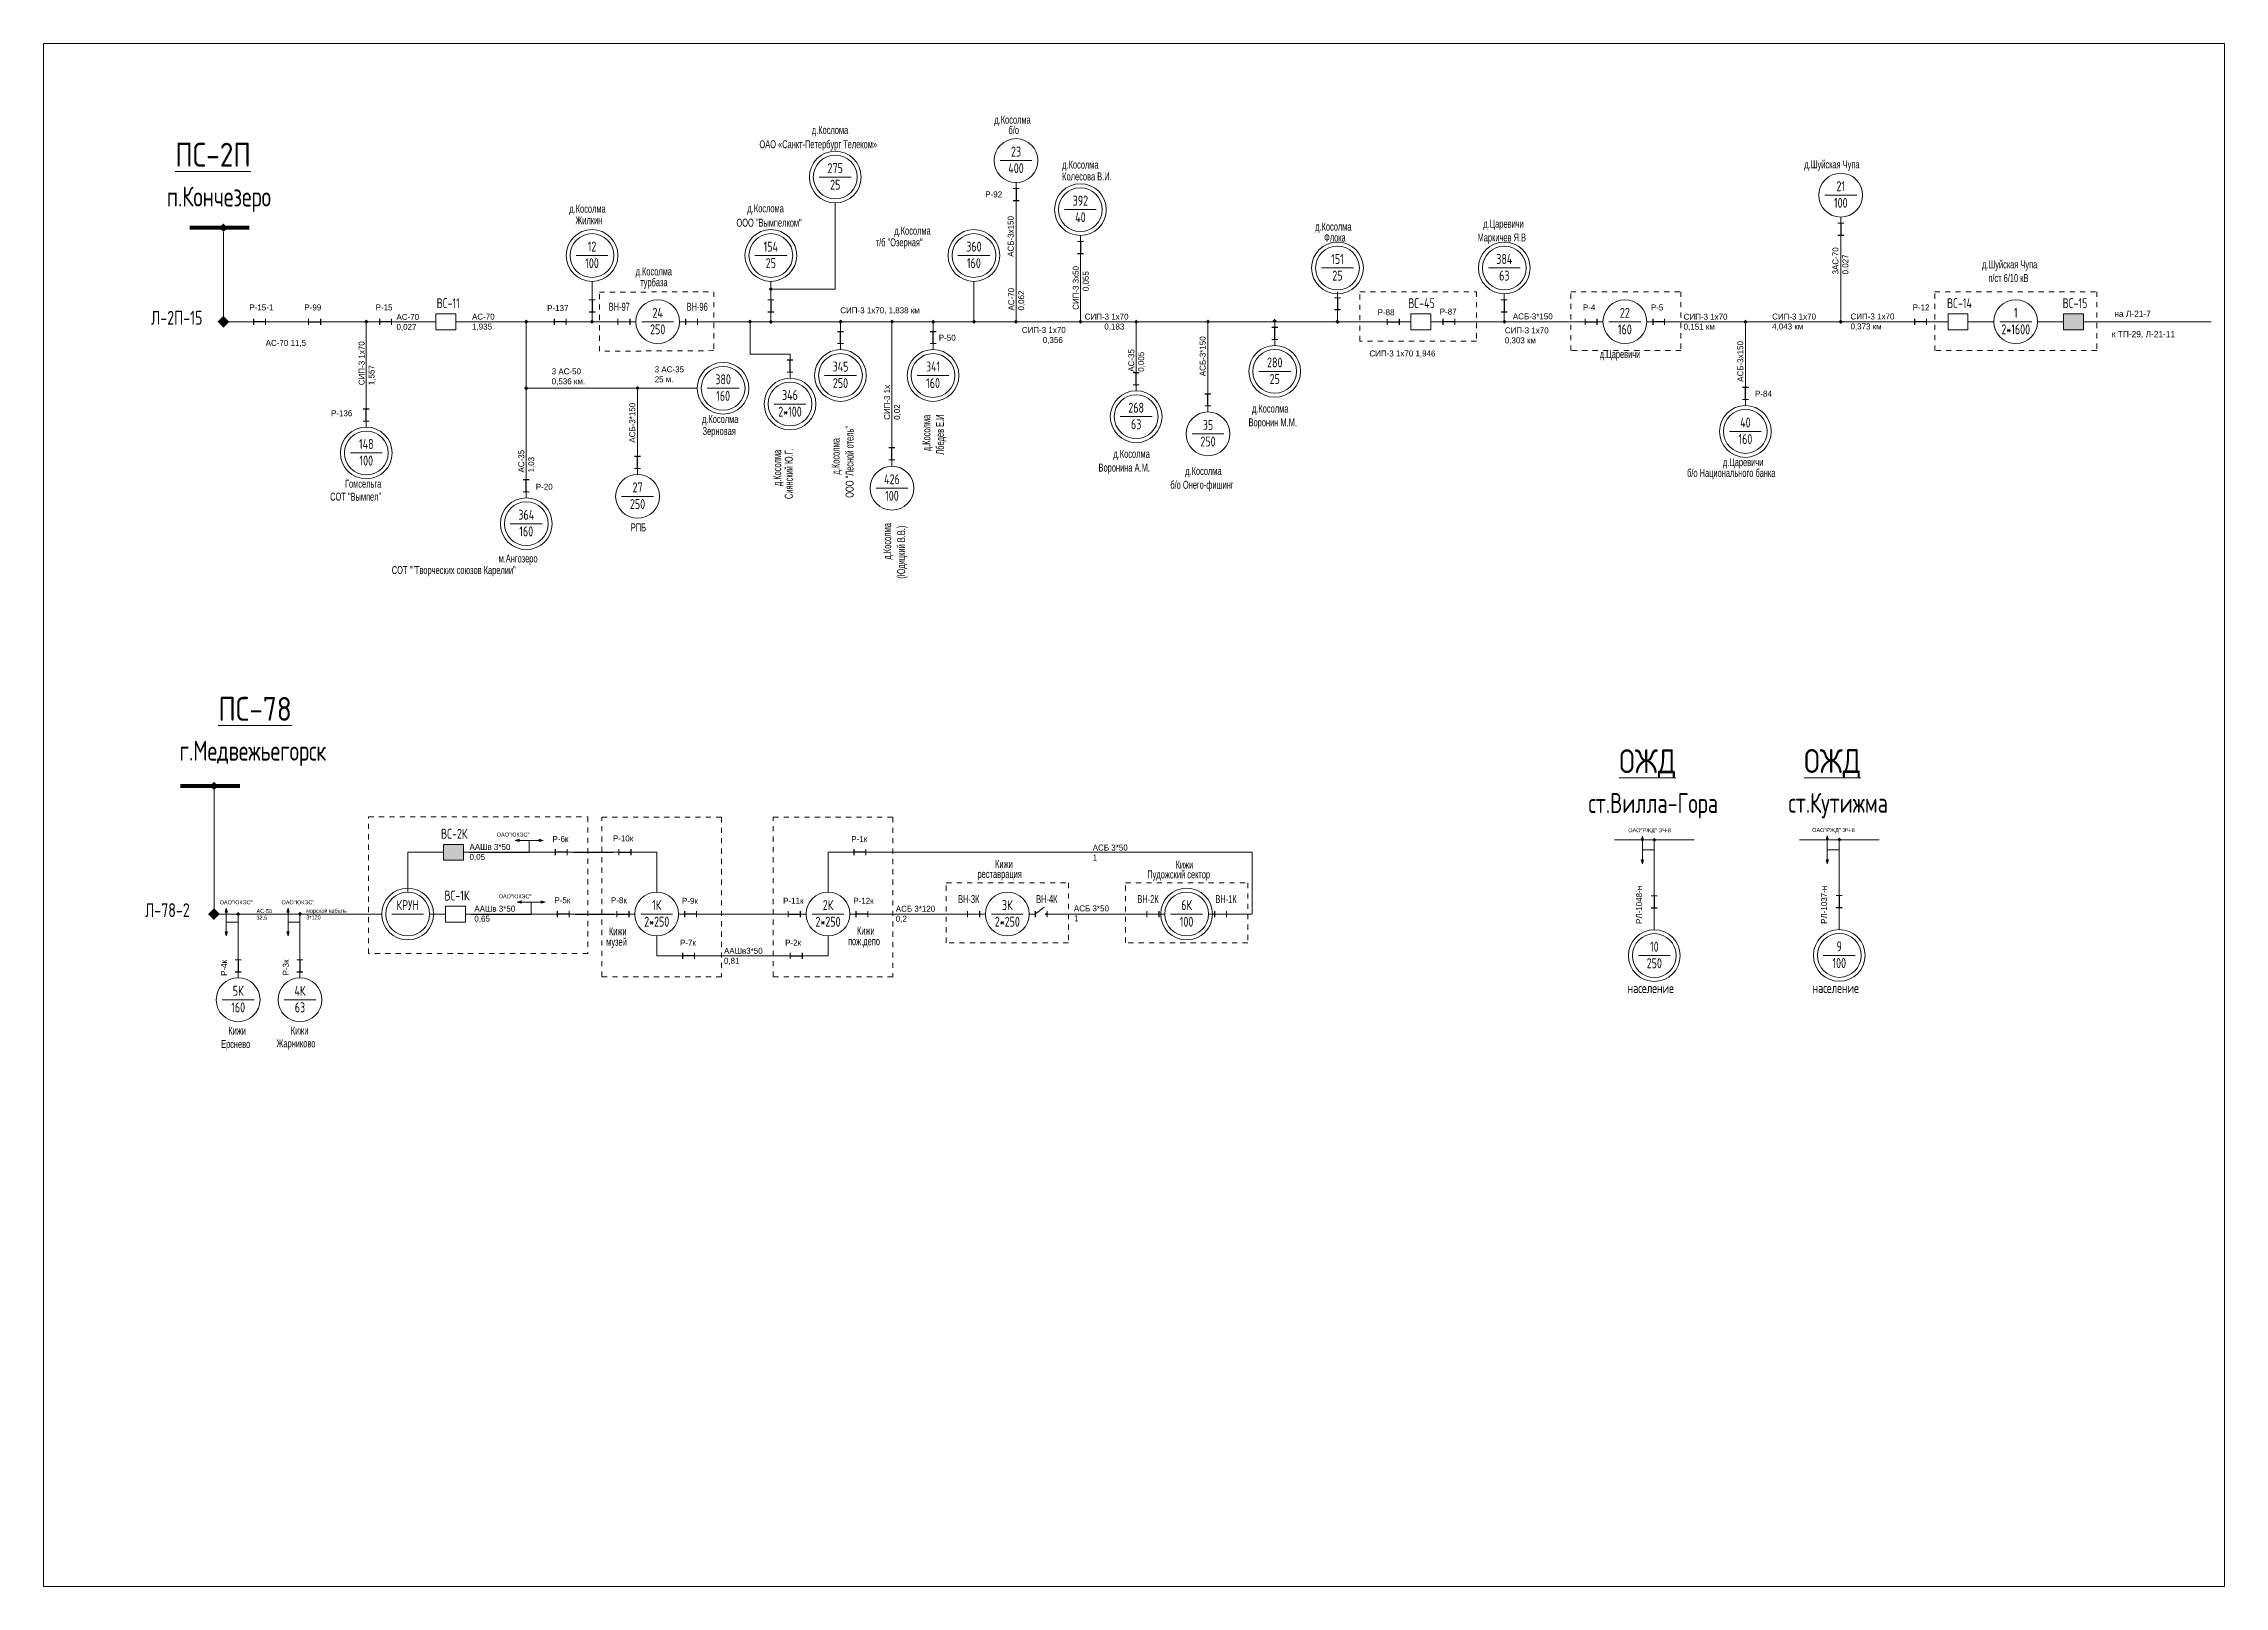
# Model space of a CAD drawing. Header units: millimetres. Extents: x 761 to 2477, y -1102 to -145.
# Drawn here: x 1005.3 to 1425.3, y -804.8 to -507.8 of the extents above; entities that cross this region are included whole.
import ezdxf
from ezdxf.enums import TextEntityAlignment as Align

# ---------------------------------------------------------------- set-up
doc = ezdxf.new("R2010")
doc.units = ezdxf.units.MM
doc.linetypes.add('JIS_02_1.0', pattern=[2, 1, -1])
for name, color, linetype, lineweight in [('10_КВ', 250, 'Continuous', 18), ('АТРИБУТЫ', 7, 'Continuous', 13), ('РАЗЪЕД_РУБИЛЬН', 150, 'Continuous', 13), ('ТЕКСТ', 7, 'Continuous', 13)]:
    doc.layers.add(name, color=color, linetype=linetype, lineweight=lineweight)
doc.layers.add('Слой1', color=7, linetype='Continuous', lineweight=13, plot=False)
doc.layers.add('СХ_ОПЕРАТИВНАЯ', color=10, linetype='Continuous')
doc.layers.add('ШУНТ_РАЗЪЕД', color=161, linetype='Continuous')
doc.styles.add('ATTRIB', font='txt.shx', dxfattribs={"width": 0.7, "height": 5})
doc.styles.add('PRINADLEGNOST', font='txt.shx', dxfattribs={"width": 0.7, "height": 7})
doc.styles.add('МП', font='txt.shx', dxfattribs={"width": 0.7, "height": 2.5})
doc.styles.add('ПС', font='txt.shx', dxfattribs={"width": 0.8, "height": 12})
doc.styles.add('ТЕКСТ_МОДЕЛИ', font='txt.shx', dxfattribs={"width": 0.7, "height": 5})

msp = doc.modelspace()

# ---------------------------------------------------------------- texts
at = {"layer": 'ТЕКСТ', "color": 7, "attachment_point": 1}
for s, insert, char_height, width in [('Р-92', (1186.6, -536.24), 1.15, 3.4967), ('Р-15-1', (1044.88, -558.01), 1.15, 2.694), ('Р-99', (1055.48, -558.01), 1.15, 2.694), ('Р-15', (1069.19, -558.01), 1.15, 3.4967), ('Р-137', (1102.23, -558.14), 1.15, 3.4967), ('СИП-3 1х70, 1,838 км', (1158.68, -558.56), 1.15, 36.8963), ('Р-4', (1301.7, -558.01), 1.15, 3.4967), ('Р-5', (1314.8, -558.01), 1.15, 3.4967), ('Р-12', (1365.21, -558.01), 1.15, 3.4967), ('АС-70 \\P0,027', (1073.21, -559.84), 1.15, 6.188), ('АС-70\\P1,935', (1087.76, -559.78), 1.15, 12.1044), ('СИП-3 1х70 \\P\\pi4.0417;0,356', (1193.65, -562.36), 1.15, 12.6834), ('СИП-3 1х70\\P\\pi3.7931;0,183', (1205.75, -559.77), 1.15, 11.8027), ('Р-88', (1262.17, -558.94), 1.15, 3.4967), ('Р-87', (1274.14, -558.81), 1.15, 3.4967), ('СИП-3 1х70 \\P0,303 км', (1286.66, -562.43), 1.15, 12.7024), ('АСБ-3*150', (1288.22, -559.73), 1.15, 11.6082), ('СИП-3 1х70 \\P0,151 км', (1321.11, -559.8), 1.15, 10.6155), ('СИП-3 1х70 \\P4,043 км', (1338.15, -559.76), 1.15, 11.5668), ('СИП-3 1х70 \\P0,373 км', (1353.25, -559.75), 1.15, 11.3824), ('на Л-21-7', (1404.06, -559.2), 1.2, 49.2807), ('АС-70 11,5', (1048.02, -564.84), 1.15, 15.0287), ('Р-50', (1177.66, -563.84), 1.15, 3.4967), ('СИП-3 1х70 1,946', (1260.58, -566.87), 1.15, 16.8467), ('к ТП-29, Л-21-11', (1403.58, -563.11), 1.2, 34.7899), ('3 АС-50 \\P0,536 км.', (1103.11, -570.31), 1.15, 15.5579), ('3 АС-35 \\P25 м.', (1122.94, -569.92), 1.15, 15.5579), ('Р-84', (1334.85, -574.62), 1.15, 3.4967), ('Р-136', (1060.61, -578.38), 1.15, 3.4967), ('Р-20', (1100.04, -592.54), 1.15, 3.4967)]:
    msp.add_mtext(s, dxfattribs=dict(at, insert=insert, char_height=char_height, width=width))
at = {"layer": 'ТЕКСТ', "color": 7, "char_height": 1.15, "attachment_point": 1, "rotation": 90}
for s, insert, width in [('АСБ-3х150', (1190.93, -548.84), 11.6082), ('3АС-70 \\P0.027', (1349.77, -552.23), 36.8963), ('СИП-3 3х50\\P\\pi3.5999;0,055', (1203.46, -559.05), 11.6082), ('АС-70 \\P0,062', (1191.03, -559.18), 6.6907), ('СИП-3 1х70\\P1,557', (1065.91, -573.55), 16.4471), ('АС-35 \\P0,005 ', (1214.14, -570.97), 11.6082), ('АСБ-3*150', (1227.9, -571.82), 11.6082), ('АСБ-3х150', (1331.44, -572.9), 11.6082), ('СИП-3 1х \\P0,02 ', (1167.11, -580.23), 11.6082), ('АСБ-3*150', (1118.04, -584.62), 11.6082), ('АС-35\\P1,03', (1096.66, -590.36), 16.4471)]:
    msp.add_mtext(s, dxfattribs=dict(at, insert=insert, width=width))
at = {"layer": 'ТЕКСТ', "attachment_point": 1}
for s, insert, char_height, width in [('ОАО"РЖД" ЭЧ-8', (1310.44, -658.85), 0.7673, 20.1877), ('ОАО"РЖД" ЭЧ-8', (1345.86, -658.81), 0.7673, 20.1877), ('ААШв 3*50\\P0,05^I^I   ', (1087.27, -661.87), 1.1509, 24.7422), ('ОАО"ЮКЭС"', (1092.51, -659.68), 0.767, 22.5129), ('Р-6к', (1103.26, -660.35), 1.151, 7.9623), ('Р-10к', (1114.89, -660.23), 1.151, 7.9623), ('Р-1к', (1160.8, -660.35), 1.151, 7.9623), ('АСБ 3*50\\P1', (1207.3, -661.99), 1.151, 24.7422), ('ОАО"ЮКЭС"', (1092.89, -671.57), 0.767, 22.5129), ('ОАО"ЮКЭС"', (1039.16, -672.72), 0.767, 20.1877), ('АС-50\\P32.5', (1046.25, -674.41), 0.767, 24.7422), ('ОАО"ЮКЭС"', (1051.06, -672.72), 0.767, 20.1877), ('морской кабель\\P3*120', (1055.84, -674.36), 0.7673, 24.7422), ('ААШв 3*50\\P0,65^I^I   ', (1088.21, -673.76), 1.1509, 24.7422), ('Р-5к', (1103.63, -672.12), 1.151, 7.9623), ('Р-8к', (1114.51, -672.12), 1.151, 7.9623), ('Р-9к', (1128.2, -672.24), 1.151, 7.9623), ('Р-11к', (1147.68, -672.24), 1.151, 7.9623), ('Р-12к', (1161.19, -672.24), 1.151, 7.9623), ('АСБ 3*120\\P0,2', (1169.37, -673.77), 1.151, 24.7422), ('АСБ 3*50\\P1', (1203.68, -673.7), 1.151, 24.7422), ('Р-7к', (1127.81, -680.3), 1.151, 7.9623), ('Р-2к', (1148.06, -680.3), 1.151, 7.9623), ('ААШв3*50\\P0,81', (1136.28, -681.87), 1.151, 24.7422)]:
    msp.add_mtext(s, dxfattribs=dict(at, insert=insert, char_height=char_height, width=width))
at = {"layer": 'ТЕКСТ', "char_height": 1.151, "width": 7.9623, "attachment_point": 1, "rotation": 90}
for s, insert in [('РЛ-1048-н', (1311.96, -677.28)), ('РЛ-1037-н', (1347.57, -677.25)), ('Р-4к', (1039.4, -687.26)), ('Р-3к', (1051.32, -687.18))]:
    msp.add_mtext(s, dxfattribs=dict(at, insert=insert))

# ---------------------------------------------------------------- blocks, each defined once
blk = doc.blocks.new('ТРАНСФ_ПОДСТ')
at = {"color": 7}
blk.add_line((-8, -11), (8, -11), dxfattribs=at)
at = {"color": 0}
blk.add_circle((0, -11), 11, dxfattribs=at)
at = {"layer": 'АТРИБУТЫ', "style": 'ATTRIB', "width": 0.7, "flags": 4}
for tag, p in [('OBOZN', (0, -9)), ('MOCHNOCT', (0, -17.3))]:
    blk.add_attdef(tag, text='', height=5, dxfattribs=at).set_placement(p, align=Align.CENTER)
at = {"layer": 'АТРИБУТЫ', "style": 'ТЕКСТ_МОДЕЛИ', "width": 0.7}
blk.add_attdef('MESTO_1', text='', height=5, dxfattribs=at).set_placement((14, -11), align=Align.BOTTOM_LEFT)
blk.add_attdef('MESTO_2', text='', height=5, dxfattribs=at).set_placement((14, -12), align=Align.TOP_LEFT)
blk = doc.blocks.new('НАЗВАНИЕ_ОБЪЕКТА')
at = {"layer": 'АТРИБУТЫ'}
for tag, height, style, width, p in [('НОМЕР-ПС', 12, 'ПС', 0.8, (0, 0)), ('МЕСТОПОЛОЖЕНИЕ', 10, 'МП', 0.7, (0, -22)), ('ПРИНАДЛЕЖНОСТЬ', 7, 'PRINADLEGNOST', 0.7, (0, -37))]:
    blk.add_attdef(tag, text='', height=height, dxfattribs=dict(at, style=style, width=width)).set_placement(p, align=Align.TOP_CENTER)
blk = doc.blocks.new('ОТВЕТВЛЕНИЕ')
at = {"color": 0, "linetype": 'ByBlock'}
blk.add_solid([(0, 1.1), (1.1, 0), (-1.1, 0), (0, -1.1)], dxfattribs=at)
blk = doc.blocks.new('РАЗЪЕДИНИТЕЛЬ')
at = {"color": 0, "linetype": 'ByBlock'}
for p, q in [((0, 0), (0, -3)), ((0, -9), (0, -12))]:
    blk.add_line(p, q, dxfattribs=at)
at = {"layer": 'РАЗЪЕД_РУБИЛЬН', "color": 0, "linetype": 'ByBlock'}
blk.add_line((-1.5, -3), (1.5, -3), dxfattribs=at)
at = {"layer": 'СХ_ОПЕРАТИВНАЯ', "color": 0, "linetype": 'ByBlock'}
blk.add_line((-1.5, -9), (1.5, -9), dxfattribs=at)
at = {"layer": 'ШУНТ_РАЗЪЕД', "color": 0}
blk.add_line((0, -3), (0, -9), dxfattribs=at)
at = {"layer": 'РАЗЪЕД_РУБИЛЬН', "color": 7, "style": 'ATTRIB', "width": 0.7}
blk.add_attdef('ДИСП_НОМ', text='', height=5, dxfattribs=at).set_placement((-4.75, -6), align=Align.MIDDLE_RIGHT)
at = {"layer": 'РАЗЪЕД_РУБИЛЬН', "color": 7, "style": 'ATTRIB', "width": 0.7, "flags": 1}
blk.add_attdef('КОД', text='', height=5, dxfattribs=at).set_placement((-4.75, -12), align=Align.MIDDLE_RIGHT)
blk = doc.blocks.new('ВЫКЛЮЧАТЕЛЬ')
at = {"color": 0, "linetype": 'ByBlock'}
for p, q in [((0, 0), (0, -3)), ((0, -13), (0, -16))]:
    blk.add_line(p, q, dxfattribs=at)
blk.add_lwpolyline([(-4, -3), (4, -3), (4, -13), (-4, -13)], close=True, dxfattribs=at)
at = {"layer": 'АТРИБУТЫ', "style": 'ATTRIB', "width": 0.7}
blk.add_attdef('ДИСП_НОМ', text='', height=5, dxfattribs=at).set_placement((-6, -8), align=Align.MIDDLE_RIGHT)
at = {"layer": 'АТРИБУТЫ', "style": 'ATTRIB', "width": 0.7, "flags": 1}
blk.add_attdef('КОД', text='', height=5, dxfattribs=at).set_placement((-6, -14), align=Align.MIDDLE_RIGHT)
blk = doc.blocks.new('ВЫКЛ_НАГРУЗКИ')
at = {"color": 0, "linetype": 'ByBlock'}
for p, q in [((0, 0), (0, -3)), ((0, -9), (0, -12))]:
    blk.add_line(p, q, dxfattribs=at)
at = {"layer": 'РАЗЪЕД_РУБИЛЬН', "color": 0, "linetype": 'ByBlock'}
blk.add_line((-1.5, -3), (1.5, -3), dxfattribs=at)
at = {"layer": 'СХ_ОПЕРАТИВНАЯ', "color": 0, "linetype": 'ByBlock'}
blk.add_line((-1.5, -9), (1.5, -9), dxfattribs=at)
at = {"layer": 'РАЗЪЕД_РУБИЛЬН', "color": 7, "style": 'ATTRIB', "width": 0.7}
blk.add_attdef('ДИСП_НОМ', text='', height=5, dxfattribs=at).set_placement((-4.75, -6), align=Align.MIDDLE_RIGHT)
at = {"layer": 'РАЗЪЕД_РУБИЛЬН', "color": 7, "style": 'ATTRIB', "width": 0.7, "flags": 1}
blk.add_attdef('КОД', text='', height=5, dxfattribs=at).set_placement((-4.75, -12), align=Align.MIDDLE_RIGHT)
blk = doc.blocks.new('ПРИСОЕД_ШИНЕ')
at = {"color": 0}
blk.add_solid([(0, 2.12), (2.12, 0), (-2.12, 0), (0, -2.12)], dxfattribs=at)
at = {"layer": 'АТРИБУТЫ', "style": 'ATTRIB', "width": 0.7}
blk.add_attdef('ДИСП_НОМ', text='', height=5, dxfattribs=at).set_placement((0, 3.12), align=Align.CENTER)

# ---------------------------------------------------------------- hatches: boundary and pattern name
at = {"layer": '10_КВ'}
h = msp.add_hatch(color=7, dxfattribs=at)
h.dxf.hatch_style = 1
h.paths.add_polyline_path([(1398.1, -562.87), (1398.1, -559.8), (1394.27, -559.8), (1394.27, -562.87)])
edge = h.paths.add_edge_path()
edge.add_line((1394.27, -561.33), (1393.12, -561.33))
edge = h.paths.add_edge_path()
edge.add_line((1399.25, -561.33), (1398.1, -561.33))
h.paths.add_polyline_path([(1392.58, -559.2), (1399.35, -559.2), (1399.35, -556.33), (1392.58, -556.33)], flags=9)
h = msp.add_hatch(color=256, dxfattribs=at)
h.dxf.hatch_style = 1
h.paths.add_polyline_path([(1086.12, -665.01), (1086.12, -661.94), (1082.28, -661.94), (1082.28, -665.01)])
edge = h.paths.add_edge_path()
edge.add_line((1082.28, -663.48), (1081.13, -663.48))
edge = h.paths.add_edge_path()
edge.add_line((1087.27, -663.48), (1086.12, -663.48))
h.paths.add_polyline_path([(1080.14, -661.34), (1087.36, -661.34), (1087.36, -658.47), (1080.14, -658.47)], flags=9)
h = msp.add_hatch(color=256, dxfattribs=at)
h.paths.add_polyline_path([(1101.46, -661.18), (1100.69, -661.18), (1100.69, -661.41)])
h.paths.add_polyline_path([(1101.46, -661.18), (1100.69, -660.95), (1100.69, -661.18)])
h.paths.add_polyline_path([(1096.86, -661.41), (1096.86, -661.18), (1096.09, -661.18)])
h.paths.add_polyline_path([(1096.09, -661.18), (1096.86, -661.18), (1096.86, -660.95)])
h = msp.add_hatch(color=256, dxfattribs=at)
h.paths.add_polyline_path([(1313.16, -660.34), (1313.16, -661.11), (1313.39, -661.11)])
h.paths.add_polyline_path([(1313.16, -660.34), (1312.93, -661.11), (1313.16, -661.11)])
h.paths.add_polyline_path([(1313.39, -664.95), (1313.16, -664.95), (1313.16, -665.72)])
h.paths.add_polyline_path([(1313.16, -664.95), (1312.93, -664.95), (1313.16, -665.72)])
h = msp.add_hatch(color=256, dxfattribs=at)
h.paths.add_polyline_path([(1348.78, -660.31), (1348.78, -661.08), (1349.01, -661.08)])
h.paths.add_polyline_path([(1348.78, -660.31), (1348.55, -661.08), (1348.78, -661.08)])
h.paths.add_polyline_path([(1349.01, -664.91), (1348.78, -664.91), (1348.78, -665.68)])
h.paths.add_polyline_path([(1348.78, -664.91), (1348.55, -664.91), (1348.78, -665.68)])
h = msp.add_hatch(color=256, dxfattribs=at)
h.paths.add_polyline_path([(1040.42, -674.22), (1040.42, -674.99), (1040.65, -674.99)])
h.paths.add_polyline_path([(1040.42, -674.22), (1040.19, -674.99), (1040.42, -674.99)])
h.paths.add_polyline_path([(1040.65, -678.82), (1040.42, -678.82), (1040.42, -679.59)])
h.paths.add_polyline_path([(1040.42, -678.82), (1040.19, -678.82), (1040.42, -679.59)])
h = msp.add_hatch(color=256, dxfattribs=at)
h.paths.add_polyline_path([(1052.32, -674.22), (1052.32, -674.99), (1052.55, -674.99)])
h.paths.add_polyline_path([(1052.32, -674.22), (1052.09, -674.99), (1052.32, -674.99)])
h.paths.add_polyline_path([(1052.55, -678.82), (1052.32, -678.82), (1052.32, -679.59)])
h.paths.add_polyline_path([(1052.32, -679.59), (1052.32, -678.82), (1052.09, -678.82)])
h = msp.add_hatch(color=256, dxfattribs=at)
h.paths.add_polyline_path([(1101.84, -673.07), (1101.08, -673.07), (1101.08, -673.3)])
h.paths.add_polyline_path([(1101.84, -673.07), (1101.08, -672.84), (1101.08, -673.07)])
h.paths.add_polyline_path([(1097.24, -673.3), (1097.24, -673.07), (1096.47, -673.07)])
h.paths.add_polyline_path([(1096.47, -673.07), (1097.24, -673.07), (1097.24, -672.84)])

# ---------------------------------------------------------------- linework, layer by layer
for p, q in [((1087.27, -663.48), (1098.78, -663.48)), ((1107.22, -663.48), (1114.89, -663.48)), ((1087.65, -675.37), (1099.16, -675.37)), ((1107.6, -675.37), (1115.27, -675.37))]:
    msp.add_line(p, q)
at = {"layer": '10_КВ', "color": 7}
for p, q in [((1192.53, -561.33), (1192.53, -537.98)), ((1039.88, -560.52), (1039.88, -544.06)), ((1351.37, -560.16), (1351.37, -545.79)), ((1204.93, -561.33), (1204.93, -549.33)), ((1110.87, -555.97), (1110.87, -553.57)), ((1145.31, -561.33), (1145.31, -553.57)), ((1184.42, -561.33), (1184.42, -553.57)), ((1040.69, -561.33), (1044.52, -561.33)), ((1049.12, -561.33), (1055.12, -561.33)), ((1059.72, -561.33), (1074.29, -561.33)), ((1059.72, -561.33), (1067.39, -561.33)), ((1067.39, -577.02), (1067.39, -561.33)), ((1067.39, -561.33), (1071.22, -561.33)), ((1073.42, -561.33), (1079.66, -561.33)), ((1085.79, -561.33), (1097.79, -561.33)), ((1098.2, -561.33), (1098.2, -569)), ((1102.44, -561.33), (1098.6, -561.33)), ((1107.04, -561.33), (1110.87, -561.33)), ((1110.87, -561.33), (1110.87, -560.57)), ((1110.87, -561.33), (1114.7, -561.33)), ((1115.85, -561.33), (1118.15, -561.33)), ((1128.89, -561.33), (1131.19, -561.33)), ((1132.34, -561.33), (1136.17, -561.33)), ((1136.17, -561.33), (1140, -561.33)), ((1140, -561.33), (1168.22, -561.33)), ((1158.72, -562.1), (1158.74, -561.33)), ((1180.64, -561.33), (1168.64, -561.33)), ((1176.55, -562.1), (1176.55, -561.72)), ((1176.56, -561.33), (1192.53, -561.33)), ((1204.53, -561.33), (1192.53, -561.33)), ((1204.93, -561.33), (1232.02, -561.33)), ((1215.67, -570.02), (1215.67, -561.33)), ((1229.5, -574.1), (1229.5, -561.33)), ((1232.02, -561.33), (1265.78, -561.33)), ((1242.36, -565.54), (1242.36, -561.34)), ((1254.44, -561.33), (1254.44, -560.16)), ((1254.44, -561.33), (1262.84, -561.33)), ((1278.17, -561.33), (1286.57, -561.33)), ((1286.57, -561.33), (1286.57, -560.57)), ((1286.57, -561.33), (1300.97, -561.33)), ((1318.6, -561.33), (1333, -561.33)), ((1333, -561.33), (1351.37, -561.33)), ((1333, -561.33), (1333, -562.1)), ((1333, -572.87), (1333, -562.1)), ((1351.37, -560.93), (1351.37, -560.16)), ((1351.37, -561.33), (1370.89, -561.33)), ((1377.02, -561.33), (1380.85, -561.33)), ((1389.29, -561.33), (1393.12, -561.33)), ((1399.25, -561.33), (1422.71, -561.33)), ((1098.2, -569), (1098.2, -590.64)), ((1098.2, -574.14), (1119.64, -574.14)), ((1119.64, -574.14), (1119.64, -586.14)), ((1119.64, -574.14), (1131.14, -574.14))]:
    msp.add_line(p, q, dxfattribs=at)
at = {"layer": '10_КВ', "color": 7, "ltscale": 100}
msp.add_line((1168.64, -589.16), (1168.64, -561.33), dxfattribs=at)
at = {"layer": '10_КВ'}
for p, q in [((1038.07, -674.56), (1038.07, -651.54)), ((1075.37, -671.15), (1075.37, -663.48)), ((1075.37, -663.48), (1081.13, -663.48)), ((1096.09, -661.18), (1096.86, -660.95)), ((1096.09, -661.18), (1101.46, -661.18)), ((1096.09, -661.18), (1096.86, -661.41)), ((1096.86, -660.95), (1096.86, -661.41)), ((1098.78, -661.18), (1098.78, -663.48)), ((1098.78, -663.48), (1102.61, -663.48)), ((1101.46, -661.18), (1100.69, -660.95)), ((1100.69, -660.95), (1100.69, -661.41)), ((1101.46, -661.18), (1100.69, -661.41)), ((1119.49, -663.48), (1123.33, -663.48)), ((1123.33, -671.15), (1123.33, -663.48)), ((1156.32, -671.15), (1156.32, -663.48)), ((1156.32, -663.48), (1160.16, -663.48)), ((1164.76, -663.48), (1238.04, -663.48)), ((1238.04, -675.37), (1238.04, -663.48)), ((1307.78, -661.09), (1323.12, -661.09)), ((1313.16, -660.34), (1312.93, -661.11)), ((1312.93, -661.11), (1313.39, -661.11)), ((1313.16, -665.72), (1313.16, -660.34)), ((1313.16, -660.34), (1313.39, -661.11)), ((1313.16, -663.03), (1315.46, -663.03)), ((1315.46, -661.5), (1315.46, -670.7)), ((1343.39, -661.06), (1358.74, -661.06)), ((1348.78, -660.31), (1348.55, -661.08)), ((1348.55, -661.08), (1349.01, -661.08)), ((1348.78, -665.68), (1348.78, -660.31)), ((1348.78, -660.31), (1349.01, -661.08)), ((1348.78, -663), (1351.08, -663)), ((1351.08, -661.46), (1351.08, -670.67)), ((1313.16, -665.72), (1312.93, -664.95)), ((1312.93, -664.95), (1313.39, -664.95)), ((1313.16, -665.72), (1313.39, -664.95)), ((1348.78, -665.68), (1348.55, -664.91)), ((1348.55, -664.91), (1349.01, -664.91)), ((1348.78, -665.68), (1349.01, -664.91)), ((1038.88, -675.37), (1042.72, -675.37)), ((1040.42, -674.22), (1040.19, -674.99)), ((1040.19, -674.99), (1040.65, -674.99)), ((1040.42, -679.59), (1040.42, -674.22)), ((1040.42, -674.22), (1040.65, -674.99)), ((1042.72, -675.37), (1054.23, -675.37)), ((1042.72, -675.37), (1042.72, -683.04)), ((1052.32, -674.22), (1052.09, -674.99)), ((1052.09, -674.99), (1052.55, -674.99)), ((1052.32, -679.59), (1052.32, -674.22)), ((1052.32, -674.22), (1052.55, -674.99)), ((1054.62, -675.37), (1054.62, -683.04)), ((1055.04, -675.37), (1070.39, -675.37)), ((1079.59, -675.37), (1081.51, -675.37)), ((1096.47, -673.07), (1097.24, -672.84)), ((1096.47, -673.07), (1101.84, -673.07)), ((1096.47, -673.07), (1097.24, -673.3)), ((1097.24, -672.84), (1097.24, -673.3)), ((1099.16, -673.07), (1099.16, -675.37)), ((1099.16, -675.37), (1103, -675.37)), ((1101.84, -673.07), (1101.08, -672.84)), ((1101.08, -672.84), (1101.08, -673.3)), ((1101.84, -673.07), (1101.08, -673.3)), ((1132.15, -675.37), (1147.5, -675.37)), ((1165.14, -675.37), (1182.02, -675.37)), ((1183.18, -675.37), (1185.48, -675.37)), ((1196.22, -675.37), (1197.97, -674.04)), ((1199.67, -675.37), (1216.55, -675.37)), ((1217.7, -675.37), (1220, -675.37)), ((1230.75, -675.37), (1233.05, -675.37)), ((1234.2, -675.37), (1238.04, -675.37)), ((1315.46, -675.31), (1315.46, -678.38)), ((1351.08, -675.27), (1351.08, -678.35)), ((1040.42, -679.59), (1040.19, -678.82)), ((1040.19, -678.82), (1040.65, -678.82)), ((1040.42, -676.91), (1042.72, -676.91)), ((1040.42, -679.59), (1040.65, -678.82)), ((1052.32, -679.59), (1052.09, -678.82)), ((1052.09, -678.82), (1052.55, -678.82)), ((1052.32, -676.91), (1054.62, -676.91)), ((1052.32, -679.59), (1052.55, -678.82)), ((1123.33, -679.59), (1123.33, -683.43)), ((1156.32, -679.59), (1156.32, -683.43)), ((1123.33, -683.43), (1127.16, -683.43)), ((1131.77, -683.43), (1147.88, -683.43)), ((1156.32, -683.43), (1152.48, -683.43))]:
    msp.add_line(p, q, dxfattribs=at)
at = {"layer": '10_КВ', "color": 7, "ltscale": 100}
for points in [[(1145.31, -555.07), (1157.71, -555.07), (1157.71, -538.47)], [(1149, -567.59), (1141.3, -567.59), (1141.3, -561.33)]]:
    msp.add_lwpolyline(points, dxfattribs=at)
at = {"layer": '10_КВ', "color": 7, "const_width": 0.767}
msp.add_lwpolyline([(1044.88, -543.24), (1033.38, -543.24)], dxfattribs=at)
at = {"layer": '10_КВ', "color": 7, "linetype": 'JIS_02_1.0'}
for points in [[(1112.3, -555.66), (1134.31, -555.55), (1134.31, -566.9), (1112.3, -567.01)], [(1258.76, -555.56), (1281.21, -555.56), (1281.21, -565.06), (1258.76, -565.06)], [(1299.36, -555.55), (1320.58, -555.55), (1320.58, -566.9), (1299.36, -566.9)], [(1369.46, -555.55), (1400.66, -555.55), (1400.66, -566.9), (1369.46, -566.9)]]:
    msp.add_lwpolyline(points, close=True, dxfattribs=at)
at = {"layer": '10_КВ', "const_width": 0.767}
msp.add_lwpolyline([(1043.07, -650.72), (1031.57, -650.72)], dxfattribs=at)
at = {"layer": '10_КВ', "linetype": 'JIS_02_1.0'}
for points in [[(1067.84, -656.68), (1110.04, -656.68), (1110.04, -682.99), (1067.84, -682.99)], [(1112.78, -656.74), (1135.8, -656.74), (1135.8, -687.43), (1112.78, -687.43)], [(1145.78, -656.74), (1168.8, -656.74), (1168.8, -687.43), (1145.78, -687.43)], [(1179.1, -669.38), (1202.63, -669.38), (1202.63, -680.89), (1179.1, -680.89)], [(1213.63, -669.38), (1237.15, -669.38), (1237.15, -680.89), (1213.63, -680.89)]]:
    msp.add_lwpolyline(points, close=True, dxfattribs=at)
at = {"layer": '10_КВ', "color": 7}
for centre in [(1157.71, -533.49), (1204.93, -539.75), (1110.87, -548.58), (1145.31, -548.58), (1184.42, -548.58), (1254.44, -550.98), (1286.57, -550.98), (1158.72, -571.68), (1176.55, -571.68), (1242.36, -570.9), (1136.12, -574.14), (1149, -577.18), (1215.67, -579.61), (1333, -582.46), (1067.39, -586.6), (1098.2, -600.22), (1315.46, -683.36), (1351.08, -683.33)]:
    msp.add_circle(centre, 4.98, dxfattribs=at)
at = {"layer": '10_КВ'}
for centre, radius in [((1075.37, -675.37), 4.99), ((1225.38, -675.37), 4.99), ((1198.38, -675.37), 0.145)]:
    msp.add_circle(centre, radius, dxfattribs=at)
at = {"layer": 'Слой1', "color": 3}
msp.add_line((1425.25, -507.8), (1020.25, -507.8), dxfattribs=at)
msp.add_lwpolyline([(1005.25, -804.8), (1425.25, -804.8), (1425.25, -507.8), (1005.25, -507.8)], close=True, dxfattribs=at)

# ---------------------------------------------------------------- block references
at = {"layer": '10_КВ', "color": 7}
ref = msp.add_blockref('ТРАНСФ_ПОДСТ', (1157.71, -529.27), dxfattribs=dict(at, xscale=0.3833279999998354, yscale=0.3833279999998354, zscale=0.3833279999998354))
ref.add_attrib('MESTO_1', 'д.Кослома', dxfattribs={"layer": 'АТРИБУТЫ', "height": 1.533, "width": 0.7}).set_placement((1153.2, -525.65), align=Align.BOTTOM_LEFT)
ref.add_attrib('MESTO_2', 'ОАО «Санкт-Петербург Телеком»', dxfattribs={"layer": 'АТРИБУТЫ', "height": 1.5333, "width": 0.7}).set_placement((1143.11, -526.4), align=Align.TOP_LEFT)
ref.add_attrib('OBOZN', '275', dxfattribs={"layer": 'АТРИБУТЫ', "height": 1.917, "style": 'ATTRIB', "width": 0.7, "flags": 4}).set_placement((1157.71, -532.72), align=Align.CENTER)
ref.add_attrib('MOCHNOCT', '25', dxfattribs={"layer": 'АТРИБУТЫ', "height": 1.917, "style": 'ATTRIB', "width": 0.7, "flags": 4}).set_placement((1157.71, -535.92), align=Align.CENTER)
ref = msp.add_blockref('ТРАНСФ_ПОДСТ', (1192.53, -526.09), dxfattribs=dict(at, xscale=0.3833279999998354, yscale=0.3833279999998354, zscale=0.3833279999998354))
ref.add_attrib('MESTO_1', 'д.Косолма', dxfattribs={"layer": 'АТРИБУТЫ', "height": 1.533, "width": 0.7}).set_placement((1188.35, -523.67), align=Align.BOTTOM_LEFT)
ref.add_attrib('MESTO_2', 'б/о', dxfattribs={"layer": 'АТРИБУТЫ', "height": 1.533, "width": 0.7}).set_placement((1191.08, -523.68), align=Align.TOP_LEFT)
ref.add_attrib('OBOZN', '23', dxfattribs={"layer": 'АТРИБУТЫ', "height": 1.917, "style": 'ATTRIB', "width": 0.7, "flags": 4}).set_placement((1192.53, -529.54), align=Align.CENTER)
ref.add_attrib('MOCHNOCT', '400', dxfattribs={"layer": 'АТРИБУТЫ', "height": 1.917, "style": 'ATTRIB', "width": 0.7, "flags": 4}).set_placement((1192.53, -532.74), align=Align.CENTER)
ref = msp.add_blockref('НАЗВАНИЕ_ОБЪЕКТА', (1039, -526.88), dxfattribs=dict(at, xscale=-0.3833279999998354, yscale=0.3833279999999775, zscale=0.3833280000000001))
ref.add_attrib('НОМЕР-ПС', '%%UПС-2П', dxfattribs={"layer": 'АТРИБУТЫ', "height": 4.6, "style": 'ПС', "width": 0.8}).set_placement((1037.89, -526.88), align=Align.TOP_CENTER)
ref.add_attrib('МЕСТОПОЛОЖЕНИЕ', 'п.Кончезеро', dxfattribs={"layer": 'АТРИБУТЫ', "height": 3.8333, "style": 'МП', "width": 0.7}).set_placement((1039, -535.32), align=Align.TOP_CENTER)
ref = msp.add_blockref('ТРАНСФ_ПОДСТ', (1204.93, -535.53), dxfattribs=dict(at, xscale=0.3833279999998354, yscale=0.3833279999998354, zscale=0.3833279999998354))
ref.add_attrib('MESTO_1', 'д.Косолма', dxfattribs={"layer": 'АТРИБУТЫ', "height": 1.533, "width": 0.7}).set_placement((1201.42, -532.32), align=Align.BOTTOM_LEFT)
ref.add_attrib('MESTO_2', 'Колесова В.И.', dxfattribs={"layer": 'АТРИБУТЫ', "height": 1.5333, "width": 0.7}).set_placement((1201.42, -532.6), align=Align.TOP_LEFT)
ref.add_attrib('OBOZN', '392', dxfattribs={"layer": 'АТРИБУТЫ', "height": 1.917, "style": 'ATTRIB', "width": 0.7, "flags": 4}).set_placement((1204.93, -538.98), align=Align.CENTER)
ref.add_attrib('MOCHNOCT', '40', dxfattribs={"layer": 'АТРИБУТЫ', "height": 1.917, "style": 'ATTRIB', "width": 0.7, "flags": 4}).set_placement((1204.93, -542.18), align=Align.CENTER)
ref = msp.add_blockref('ТРАНСФ_ПОДСТ', (1351.37, -532.75), dxfattribs=dict(at, xscale=0.3833279999998354, yscale=0.3833279999998354, zscale=0.3833279999998354))
ref.add_attrib('MESTO_1', 'д.Шуйская Чупа', dxfattribs={"layer": 'АТРИБУТЫ', "height": 1.5333, "width": 0.7}).set_placement((1344.35, -532.27), align=Align.BOTTOM_LEFT)
ref.add_attrib('OBOZN', '21', dxfattribs={"layer": 'АТРИБУТЫ', "height": 1.917, "style": 'ATTRIB', "width": 0.7, "flags": 4}).set_placement((1351.37, -536.2), align=Align.CENTER)
ref.add_attrib('MOCHNOCT', '100', dxfattribs={"layer": 'АТРИБУТЫ', "height": 1.917, "style": 'ATTRIB', "width": 0.7, "flags": 4}).set_placement((1351.37, -539.4), align=Align.CENTER)
for name, p, xscale, yscale, zscale in [('РАЗЪЕДИНИТЕЛЬ', (1192.53, -534.53), 0.3833279999998354, 0.3833279999998354, 0.3833279999998354), ('РАЗЪЕДИНИТЕЛЬ', (1351.37, -541.19), 0.3833279999998354, 0.3833279999998354, 0.3833279999998354), ('ПРИСОЕД_ШИНЕ', (1039.88, -543.24), -0.3833279999998354, 0.3833279999999775, 0.3833280000000001), ('РАЗЪЕДИНИТЕЛЬ', (1204.93, -544.73), 0.3833279999998354, 0.3833279999998354, 0.3833279999998354), ('РАЗЪЕДИНИТЕЛЬ', (1110.87, -555.97), 0.3833279999998354, 0.3833279999998354, 0.3833279999998354), ('РАЗЪЕДИНИТЕЛЬ', (1145.31, -555.97), 0.3833279999998354, 0.3833279999998354, 0.3833279999998354), ('ОТВЕТВЛЕНИЕ', (1145.31, -555.07), 0.3833279999998354, 0.3833279999998354, 0.3833279999998354), ('РАЗЪЕДИНИТЕЛЬ', (1254.44, -555.56), 0.3833279999998354, 0.3833279999998354, 0.3833279999998354), ('РАЗЪЕДИНИТЕЛЬ', (1286.57, -555.97), 0.3833279999998354, 0.3833279999998354, 0.3833279999998354), ('ОТВЕТВЛЕНИЕ', (1067.4, -561.33), 0.3833279999998354, 0.3833279999998354, 0.3833279999998354), ('ОТВЕТВЛЕНИЕ', (1098.2, -561.33), 0.3833279999998354, 0.3833279999998354, 0.3833279999998354), ('ОТВЕТВЛЕНИЕ', (1110.87, -561.33), 0.3833279999998354, 0.3833279999998354, 0.3833279999998354), ('ОТВЕТВЛЕНИЕ', (1141.3, -561.33), 0.3833279999998354, 0.3833279999998354, 0.3833279999998354), ('ОТВЕТВЛЕНИЕ', (1145.31, -561.33), 0.3833279999998354, 0.3833279999998354, 0.3833279999998354), ('ОТВЕТВЛЕНИЕ', (1158.73, -561.33), 0.3833279999998354, 0.3833279999998354, 0.3833279999998354), ('ОТВЕТВЛЕНИЕ', (1168.64, -561.33), 0.3833279999998354, 0.3833279999998354, 0.3833279999998354), ('ОТВЕТВЛЕНИЕ', (1176.57, -561.33), 0.3833279999998354, 0.3833279999998354, 0.3833279999998354), ('ОТВЕТВЛЕНИЕ', (1184.42, -561.33), 0.3833279999998354, 0.3833279999998354, 0.3833279999998354), ('ОТВЕТВЛЕНИЕ', (1192.53, -561.33), 0.3833279999998354, 0.3833279999998354, 0.3833279999998354), ('ОТВЕТВЛЕНИЕ', (1204.93, -561.33), 0.3833279999998354, 0.3833279999998354, 0.3833279999998354), ('ОТВЕТВЛЕНИЕ', (1215.67, -561.33), 0.3833279999998354, 0.3833279999998354, 0.3833279999998354), ('ОТВЕТВЛЕНИЕ', (1229.5, -561.33), 0.3833279999998354, 0.3833279999998354, 0.3833279999998354), ('ОТВЕТВЛЕНИЕ', (1242.34, -561.19), 0.3833279999998354, 0.3833279999998354, 0.3833279999998354), ('ОТВЕТВЛЕНИЕ', (1254.44, -561.33), 0.3833279999998354, 0.3833279999998354, 0.3833279999998354), ('ОТВЕТВЛЕНИЕ', (1286.57, -561.33), 0.3833279999998354, 0.3833279999998354, 0.3833279999998354), ('ОТВЕТВЛЕНИЕ', (1333.02, -561.33), 0.3833279999998354, 0.3833279999998354, 0.3833279999998354), ('ОТВЕТВЛЕНИЕ', (1351.37, -561.33), 0.3833279999998354, 0.3833279999998354, 0.3833279999998354), ('ОТВЕТВЛЕНИЕ', (1098.2, -574.14), 0.3833279999998354, 0.3833279999998354, 0.3833279999998354), ('ОТВЕТВЛЕНИЕ', (1119.64, -574.14), 0.3833279999998354, 0.3833279999998354, 0.3833279999998354)]:
    msp.add_blockref(name, p, dxfattribs=dict(at, xscale=xscale, yscale=yscale, zscale=zscale))
ref = msp.add_blockref('ТРАНСФ_ПОДСТ', (1110.87, -544.37), dxfattribs=dict(at, xscale=0.3833279999998354, yscale=0.3833279999998354, zscale=0.3833279999998354))
ref.add_attrib('MESTO_1', 'д.Косолма', dxfattribs={"layer": 'АТРИБУТЫ', "height": 1.533, "width": 0.7}).set_placement((1106.49, -540.81), align=Align.BOTTOM_LEFT)
ref.add_attrib('MESTO_2', 'Жилкин', dxfattribs={"layer": 'АТРИБУТЫ', "height": 1.533, "width": 0.7}).set_placement((1107.67, -541.04), align=Align.TOP_LEFT)
ref.add_attrib('OBOZN', '12', dxfattribs={"layer": 'АТРИБУТЫ', "height": 1.917, "style": 'ATTRIB', "width": 0.7, "flags": 4}).set_placement((1110.87, -547.82), align=Align.CENTER)
ref.add_attrib('MOCHNOCT', '100', dxfattribs={"layer": 'АТРИБУТЫ', "height": 1.917, "style": 'ATTRIB', "width": 0.7, "flags": 4}).set_placement((1110.87, -551.01), align=Align.CENTER)
ref = msp.add_blockref('ТРАНСФ_ПОДСТ', (1145.31, -544.37), dxfattribs=dict(at, xscale=0.3833279999998354, yscale=0.3833279999998354, zscale=0.3833279999998354))
ref.add_attrib('MESTO_1', 'д.Кослома', dxfattribs={"layer": 'АТРИБУТЫ', "height": 1.533, "width": 0.7}).set_placement((1140.8, -540.74), align=Align.BOTTOM_LEFT)
ref.add_attrib('MESTO_2', 'ООО "Вымпелком"', dxfattribs={"layer": 'АТРИБУТЫ', "height": 1.5333, "width": 0.7}).set_placement((1138.68, -541.5), align=Align.TOP_LEFT)
ref.add_attrib('OBOZN', '154', dxfattribs={"layer": 'АТРИБУТЫ', "height": 1.917, "style": 'ATTRIB', "width": 0.7, "flags": 4}).set_placement((1145.31, -547.82), align=Align.CENTER)
ref.add_attrib('MOCHNOCT', '25', dxfattribs={"layer": 'АТРИБУТЫ', "height": 1.917, "style": 'ATTRIB', "width": 0.7, "flags": 4}).set_placement((1145.31, -551.01), align=Align.CENTER)
ref = msp.add_blockref('ТРАНСФ_ПОДСТ', (1286.57, -546.77), dxfattribs=dict(at, xscale=0.3833279999998354, yscale=0.3833279999998354, zscale=0.3833279999998354))
ref.add_attrib('MESTO_1', 'д.Царевичи', dxfattribs={"layer": 'АТРИБУТЫ', "height": 1.533, "width": 0.7}).set_placement((1282.51, -543.7), align=Align.BOTTOM_LEFT)
ref.add_attrib('MESTO_2', 'Маркичев Я.В', dxfattribs={"layer": 'АТРИБУТЫ', "height": 1.5333, "width": 0.7}).set_placement((1281.42, -544.35), align=Align.TOP_LEFT)
ref.add_attrib('OBOZN', '384', dxfattribs={"layer": 'АТРИБУТЫ', "height": 1.917, "style": 'ATTRIB', "width": 0.7, "flags": 4}).set_placement((1286.57, -550.22), align=Align.CENTER)
ref.add_attrib('MOCHNOCT', '63', dxfattribs={"layer": 'АТРИБУТЫ', "height": 1.917, "style": 'ATTRIB', "width": 0.7, "flags": 4}).set_placement((1286.57, -553.41), align=Align.CENTER)
ref = msp.add_blockref('ТРАНСФ_ПОДСТ', (1184.42, -544.37), dxfattribs=dict(at, xscale=0.3833279999998354, yscale=0.3833279999998354, zscale=0.3833279999998354))
ref.add_attrib('MESTO_1', 'д.Косолма', dxfattribs={"layer": 'АТРИБУТЫ', "height": 1.533, "width": 0.7}).set_placement((1169.09, -545.03), align=Align.BOTTOM_LEFT)
ref.add_attrib('MESTO_2', 'т/б "Озерная"', dxfattribs={"layer": 'АТРИБУТЫ', "height": 1.5333, "width": 0.7}).set_placement((1165.51, -545.28), align=Align.TOP_LEFT)
ref.add_attrib('OBOZN', '360', dxfattribs={"layer": 'АТРИБУТЫ', "height": 1.917, "style": 'ATTRIB', "width": 0.7, "flags": 4}).set_placement((1184.42, -547.82), align=Align.CENTER)
ref.add_attrib('MOCHNOCT', '160', dxfattribs={"layer": 'АТРИБУТЫ', "height": 1.917, "style": 'ATTRIB', "width": 0.7, "flags": 4}).set_placement((1184.42, -551.01), align=Align.CENTER)
ref = msp.add_blockref('ТРАНСФ_ПОДСТ', (1254.44, -546.77), dxfattribs=dict(at, xscale=0.3833279999998354, yscale=0.3833279999998354, zscale=0.3833279999998354))
ref.add_attrib('MESTO_1', 'д.Косолма', dxfattribs={"layer": 'АТРИБУТЫ', "height": 1.533, "width": 0.7}).set_placement((1250.14, -544.25), align=Align.BOTTOM_LEFT)
ref.add_attrib('MESTO_2', 'Флока', dxfattribs={"layer": 'АТРИБУТЫ', "height": 1.533, "width": 0.7}).set_placement((1251.87, -544.36), align=Align.TOP_LEFT)
ref.add_attrib('OBOZN', '151', dxfattribs={"layer": 'АТРИБУТЫ', "height": 1.917, "style": 'ATTRIB', "width": 0.7, "flags": 4}).set_placement((1254.44, -550.22), align=Align.CENTER)
ref.add_attrib('MOCHNOCT', '25', dxfattribs={"layer": 'АТРИБУТЫ', "height": 1.917, "style": 'ATTRIB', "width": 0.7, "flags": 4}).set_placement((1254.44, -553.41), align=Align.CENTER)
ref = msp.add_blockref('ТРАНСФ_ПОДСТ', (1385.07, -557.12), dxfattribs=dict(at, xscale=0.3833279999998354, yscale=0.3833279999998354, zscale=0.3833279999998354))
ref.add_attrib('MESTO_1', 'д.Шуйская Чупа', dxfattribs={"layer": 'АТРИБУТЫ', "height": 1.5333, "width": 0.7}).set_placement((1378.57, -551.53), align=Align.BOTTOM_LEFT)
ref.add_attrib('MESTO_2', 'п/ст 6/10 кВ', dxfattribs={"layer": 'АТРИБУТЫ', "height": 1.5333, "width": 0.7}).set_placement((1379.79, -552.16), align=Align.TOP_LEFT)
ref.add_attrib('OBOZN', '1', dxfattribs={"layer": 'АТРИБУТЫ', "height": 1.92, "style": 'ATTRIB', "width": 0.7, "flags": 4}).set_placement((1385.07, -560.57), align=Align.CENTER)
ref.add_attrib('MOCHNOCT', '2*1600', dxfattribs={"layer": 'АТРИБУТЫ', "height": 1.917, "style": 'ATTRIB', "width": 0.7, "flags": 4}).set_placement((1385.07, -563.76), align=Align.CENTER)
ref = msp.add_blockref('ТРАНСФ_ПОДСТ', (1123.52, -557.12), dxfattribs=dict(at, xscale=0.3833279999998354, yscale=0.3833279999998354, zscale=0.3833279999998354))
ref.add_attrib('MESTO_1', 'д.Косолма', dxfattribs={"layer": 'АТРИБУТЫ', "height": 1.533, "width": 0.7}).set_placement((1119.26, -552.88), align=Align.BOTTOM_LEFT)
ref.add_attrib('MESTO_2', 'турбаза', dxfattribs={"layer": 'АТРИБУТЫ', "height": 1.533, "width": 0.7}).set_placement((1120.17, -552.97), align=Align.TOP_LEFT)
ref.add_attrib('OBOZN', '24', dxfattribs={"layer": 'АТРИБУТЫ', "height": 1.917, "style": 'ATTRIB', "width": 0.7, "flags": 4}).set_placement((1123.52, -560.57), align=Align.CENTER)
ref.add_attrib('MOCHNOCT', '250', dxfattribs={"layer": 'АТРИБУТЫ', "height": 1.917, "style": 'ATTRIB', "width": 0.7, "flags": 4}).set_placement((1123.52, -563.76), align=Align.CENTER)
ref = msp.add_blockref('ВЫКЛЮЧАТЕЛЬ', (1085.79, -561.33), dxfattribs=dict(at, xscale=-0.3833279999999775, yscale=0.3833279999999775, zscale=0.3833280000000001, rotation=270))
ref.add_attrib('ДИСП_НОМ', 'ВС-11', dxfattribs={"layer": 'АТРИБУТЫ', "height": 1.917, "style": 'ATTRIB', "width": 0.7}).set_placement((1085.41, -557.76), align=Align.MIDDLE_RIGHT)
ref = msp.add_blockref('ВЫКЛ_НАГРУЗКИ', (1114.7, -561.33), dxfattribs=dict(at, xscale=-0.3833279999999775, yscale=0.3833279999999775, zscale=0.3833280000000001, rotation=90))
ref.add_attrib('ДИСП_НОМ', 'ВН-97', dxfattribs={"layer": 'РАЗЪЕД_РУБИЛЬН', "color": 7, "height": 1.533, "width": 0.7}).set_placement((1118.15, -558.46), align=Align.MIDDLE_RIGHT)
ref = msp.add_blockref('ВЫКЛ_НАГРУЗКИ', (1132.34, -561.33), dxfattribs=dict(at, xscale=0.3833279999999775, yscale=0.3833279999999775, zscale=0.3833279999999775, rotation=270))
ref.add_attrib('ДИСП_НОМ', 'ВН-96', dxfattribs={"layer": 'РАЗЪЕД_РУБИЛЬН', "color": 7, "height": 1.533, "width": 0.7}).set_placement((1131.12, -558.46), align=Align.MIDDLE)
ref = msp.add_blockref('ВЫКЛЮЧАТЕЛЬ', (1273.57, -561.33), dxfattribs=dict(at, xscale=-0.3833279999999775, yscale=0.3833279999999775, zscale=0.3833280000000001, rotation=270))
ref.add_attrib('ДИСП_НОМ', 'ВС-45', dxfattribs={"layer": 'АТРИБУТЫ', "height": 1.917, "style": 'ATTRIB', "width": 0.7}).set_placement((1273.19, -557.76), align=Align.MIDDLE_RIGHT)
ref = msp.add_blockref('ТРАНСФ_ПОДСТ', (1309.79, -557.12), dxfattribs=dict(at, xscale=0.3833279999998354, yscale=0.3833279999998354, zscale=0.3833279999998354))
ref.add_attrib('MESTO_1', 'д.Царевичи', dxfattribs={"layer": 'АТРИБУТЫ', "height": 1.533, "width": 0.7}).set_placement((1304.96, -568.8), align=Align.BOTTOM_LEFT)
ref.add_attrib('OBOZN', '22', dxfattribs={"layer": 'АТРИБУТЫ', "height": 1.917, "style": 'ATTRIB', "width": 0.7, "flags": 4}).set_placement((1309.79, -560.57), align=Align.CENTER)
ref.add_attrib('MOCHNOCT', '160', dxfattribs={"layer": 'АТРИБУТЫ', "height": 1.917, "style": 'ATTRIB', "width": 0.7, "flags": 4}).set_placement((1309.79, -563.76), align=Align.CENTER)
ref = msp.add_blockref('ВЫКЛЮЧАТЕЛЬ', (1377.02, -561.33), dxfattribs=dict(at, xscale=-0.3833279999999775, yscale=0.3833279999999775, zscale=0.3833280000000001, rotation=270))
ref.add_attrib('ДИСП_НОМ', 'ВС-14', dxfattribs={"layer": 'АТРИБУТЫ', "height": 1.917, "style": 'ATTRIB', "width": 0.7}).set_placement((1376.64, -557.76), align=Align.MIDDLE_RIGHT)
ref = msp.add_blockref('ВЫКЛЮЧАТЕЛЬ', (1399.25, -561.33), dxfattribs=dict(at, xscale=-0.3833279999999775, yscale=0.3833279999999775, zscale=0.3833280000000001, rotation=270))
ref.add_attrib('ДИСП_НОМ', 'ВС-15', dxfattribs={"layer": 'АТРИБУТЫ', "height": 1.917, "style": 'ATTRIB', "width": 0.7}).set_placement((1398.87, -557.76), align=Align.MIDDLE_RIGHT)
at = {"layer": '10_КВ', "linetype": 'Continuous'}
ref = msp.add_blockref('ПРИСОЕД_ШИНЕ', (1039.88, -561.33), dxfattribs=dict(at, xscale=0.535265280000167, yscale=0.535265280000167, zscale=0.535265280000167))
ref.add_attrib('ДИСП_НОМ', 'Л-2П-15', dxfattribs={"layer": 'АТРИБУТЫ', "height": 2.676, "style": 'ATTRIB', "width": 0.7}).set_placement((1030.9, -561.91), align=Align.CENTER)
at = {"layer": '10_КВ', "color": 7}
for p, xscale, yscale, zscale, rotation in [((1049.12, -561.33), 0.3833279999999775, 0.3833279999999775, 0.3833279999999775, 270), ((1055.12, -561.33), -0.3833279999999775, 0.3833279999999775, 0.3833280000000001, 90), ((1073.42, -561.33), 0.3833279999999775, 0.3833279999999775, 0.3833279999999775, 270), ((1107.04, -561.33), 0.3833279999999775, 0.3833279999999775, 0.3833279999999775, 270), ((1158.72, -566.7), 0.3833279999998354, 0.3833279999998354, 0.3833279999998354, 180), ((1176.55, -566.7), 0.3833279999998354, 0.3833279999998354, 0.3833279999998354, 180), ((1242.36, -565.91), 0.3833279999998354, 0.3833279999998354, 0.3833279999998354, 180), ((1262.84, -561.33), -0.3833279999999775, 0.3833279999999775, 0.3833280000000001, 90), ((1278.17, -561.33), 0.3833279999999775, 0.3833279999999775, 0.3833279999999775, 270), ((1300.97, -561.33), -0.3833279999999775, 0.3833279999999775, 0.3833280000000001, 90), ((1318.6, -561.33), 0.3833279999999775, 0.3833279999999775, 0.3833279999999775, 270), ((1369.01, -561.33), 0.3833279999999775, 0.3833279999999775, 0.3833279999999775, 270), ((1149, -572.19), 0.3833279999998354, 0.3833279999998354, 0.3833279999998354, 180), ((1215.67, -574.62), 0.3833279999998354, 0.3833279999998354, 0.3833279999998354, 180), ((1229.5, -578.7), 0.3833279999998354, 0.3833279999998354, 0.3833279999998354, 180), ((1333, -577.47), 0.3833279999998354, 0.3833279999998354, 0.3833279999998354, 180), ((1067.39, -581.62), 0.3833279999998354, 0.3833279999998354, 0.3833279999998354, 180), ((1119.64, -590.74), 0.3833279999998354, 0.3833279999998354, 0.3833279999998354, 180), ((1168.64, -589.07), 0.3833279999998354, 0.3833279999998354, 0.3833279999998354, 180), ((1098.2, -595.24), 0.3833279999998354, 0.3833279999998354, 0.3833279999998354, 180)]:
    msp.add_blockref('РАЗЪЕДИНИТЕЛЬ', p, dxfattribs=dict(at, xscale=xscale, yscale=yscale, zscale=zscale, rotation=rotation))
ref = msp.add_blockref('ТРАНСФ_ПОДСТ', (1242.36, -566.68), dxfattribs=dict(at, xscale=0.3833279999998354, yscale=0.3833279999998354, zscale=0.3833279999998354))
ref.add_attrib('MESTO_1', 'д.Косолма', dxfattribs={"layer": 'АТРИБУТЫ', "height": 1.533, "width": 0.7}).set_placement((1237.97, -579.28), align=Align.BOTTOM_LEFT)
ref.add_attrib('MESTO_2', 'Воронин М.М.', dxfattribs={"layer": 'АТРИБУТЫ', "height": 1.5333, "width": 0.7}).set_placement((1237.31, -579.94), align=Align.TOP_LEFT)
ref.add_attrib('OBOZN', '280', dxfattribs={"layer": 'АТРИБУТЫ', "height": 1.917, "style": 'ATTRIB', "width": 0.7, "flags": 4}).set_placement((1242.36, -570.13), align=Align.CENTER)
ref.add_attrib('MOCHNOCT', '25', dxfattribs={"layer": 'АТРИБУТЫ', "height": 1.917, "style": 'ATTRIB', "width": 0.7, "flags": 4}).set_placement((1242.36, -573.32), align=Align.CENTER)
ref = msp.add_blockref('ТРАНСФ_ПОДСТ', (1136.12, -569.93), dxfattribs=dict(at, xscale=0.3833279999998354, yscale=0.3833279999998354, zscale=0.3833279999998354))
ref.add_attrib('MESTO_1', 'д.Косолма', dxfattribs={"layer": 'АТРИБУТЫ', "height": 1.533, "width": 0.7}).set_placement((1132.05, -581.3), align=Align.BOTTOM_LEFT)
ref.add_attrib('MESTO_2', 'Зерновая', dxfattribs={"layer": 'АТРИБУТЫ', "height": 1.533, "width": 0.7}).set_placement((1132.17, -581.61), align=Align.TOP_LEFT)
ref.add_attrib('OBOZN', '380', dxfattribs={"layer": 'АТРИБУТЫ', "height": 1.917, "style": 'ATTRIB', "width": 0.7, "flags": 4}).set_placement((1136.12, -573.37), align=Align.CENTER)
ref.add_attrib('MOCHNOCT', '160', dxfattribs={"layer": 'АТРИБУТЫ', "height": 1.917, "style": 'ATTRIB', "width": 0.7, "flags": 4}).set_placement((1136.12, -576.57), align=Align.CENTER)
ref = msp.add_blockref('ТРАНСФ_ПОДСТ', (1158.72, -567.47), dxfattribs=dict(at, xscale=0.3833279999998354, yscale=0.3833279999998354, zscale=0.3833279999998354))
ref.add_attrib('MESTO_1', 'д.Косолма', dxfattribs={"layer": 'АТРИБУТЫ', "height": 1.533, "rotation": 90, "width": 0.7}).set_placement((1159.02, -590.75), align=Align.BOTTOM_LEFT)
ref.add_attrib('MESTO_2', 'ООО "Лесной отель"', dxfattribs={"layer": 'АТРИБУТЫ', "height": 1.5333, "rotation": 90, "width": 0.7}).set_placement((1159.71, -595.24), align=Align.TOP_LEFT)
ref.add_attrib('OBOZN', '345', dxfattribs={"layer": 'АТРИБУТЫ', "height": 1.917, "style": 'ATTRIB', "width": 0.7, "flags": 4}).set_placement((1158.72, -570.92), align=Align.CENTER)
ref.add_attrib('MOCHNOCT', '250', dxfattribs={"layer": 'АТРИБУТЫ', "height": 1.917, "style": 'ATTRIB', "width": 0.7, "flags": 4}).set_placement((1158.72, -574.11), align=Align.CENTER)
ref = msp.add_blockref('ТРАНСФ_ПОДСТ', (1176.55, -567.47), dxfattribs=dict(at, xscale=0.3833279999998354, yscale=0.3833279999998354, zscale=0.3833279999998354))
ref.add_attrib('MESTO_1', 'д.Косолма', dxfattribs={"layer": 'АТРИБУТЫ', "height": 1.533, "rotation": 90, "width": 0.7}).set_placement((1176.49, -586.26), align=Align.BOTTOM_LEFT)
ref.add_attrib('MESTO_2', 'Лбедев Е.И', dxfattribs={"layer": 'АТРИБУТЫ', "height": 1.533, "rotation": 90, "width": 0.7}).set_placement((1177.12, -586.93), align=Align.TOP_LEFT)
ref.add_attrib('OBOZN', '341', dxfattribs={"layer": 'АТРИБУТЫ', "height": 1.917, "style": 'ATTRIB', "width": 0.7, "flags": 4}).set_placement((1176.55, -570.92), align=Align.CENTER)
ref.add_attrib('MOCHNOCT', '160', dxfattribs={"layer": 'АТРИБУТЫ', "height": 1.917, "style": 'ATTRIB', "width": 0.7, "flags": 4}).set_placement((1176.55, -574.11), align=Align.CENTER)
ref = msp.add_blockref('ТРАНСФ_ПОДСТ', (1149, -572.96), dxfattribs=dict(at, xscale=0.3833279999998354, yscale=0.3833279999998354, zscale=0.3833279999998354))
ref.add_attrib('MESTO_1', 'д.Косолма', dxfattribs={"layer": 'АТРИБУТЫ', "height": 1.533, "rotation": 90, "width": 0.7}).set_placement((1147.76, -592.99), align=Align.BOTTOM_LEFT)
ref.add_attrib('MESTO_2', 'Сиянский Ю.Г.', dxfattribs={"layer": 'АТРИБУТЫ', "height": 1.5333, "rotation": 90, "width": 0.7}).set_placement((1148, -595.47), align=Align.TOP_LEFT)
ref.add_attrib('OBOZN', '346', dxfattribs={"layer": 'АТРИБУТЫ', "height": 1.917, "style": 'ATTRIB', "width": 0.7, "flags": 4}).set_placement((1149, -576.41), align=Align.CENTER)
ref.add_attrib('MOCHNOCT', '2*100', dxfattribs={"layer": 'АТРИБУТЫ', "height": 1.917, "style": 'ATTRIB', "width": 0.7, "flags": 4}).set_placement((1149, -579.61), align=Align.CENTER)
ref = msp.add_blockref('ТРАНСФ_ПОДСТ', (1215.67, -575.39), dxfattribs=dict(at, xscale=0.3833279999998354, yscale=0.3833279999998354, zscale=0.3833279999998354))
ref.add_attrib('MESTO_1', 'д.Косолма ', dxfattribs={"layer": 'АТРИБУТЫ', "height": 1.533, "width": 0.7}).set_placement((1211.28, -587.99), align=Align.BOTTOM_LEFT)
ref.add_attrib('MESTO_2', 'Воронина А.М.', dxfattribs={"layer": 'АТРИБУТЫ', "height": 1.5333, "width": 0.7}).set_placement((1208.42, -588.65), align=Align.TOP_LEFT)
ref.add_attrib('OBOZN', '268', dxfattribs={"layer": 'АТРИБУТЫ', "height": 1.917, "style": 'ATTRIB', "width": 0.7, "flags": 4}).set_placement((1215.67, -578.84), align=Align.CENTER)
ref.add_attrib('MOCHNOCT', '63', dxfattribs={"layer": 'АТРИБУТЫ', "height": 1.917, "style": 'ATTRIB', "width": 0.7, "flags": 4}).set_placement((1215.67, -582.03), align=Align.CENTER)
ref = msp.add_blockref('ТРАНСФ_ПОДСТ', (1229.5, -578.7), dxfattribs=dict(at, xscale=0.3833279999998354, yscale=0.3833279999998354, zscale=0.3833279999998354))
ref.add_attrib('MESTO_1', 'д.Косолма', dxfattribs={"layer": 'АТРИБУТЫ', "height": 1.533, "width": 0.7}).set_placement((1225.11, -591.3), align=Align.BOTTOM_LEFT)
ref.add_attrib('MESTO_2', 'б/о Онего-фишинг', dxfattribs={"layer": 'АТРИБУТЫ', "height": 1.5333, "width": 0.7}).set_placement((1222.25, -591.96), align=Align.TOP_LEFT)
ref.add_attrib('OBOZN', '35', dxfattribs={"layer": 'АТРИБУТЫ', "height": 1.917, "style": 'ATTRIB', "width": 0.7, "flags": 4}).set_placement((1229.5, -582.15), align=Align.CENTER)
ref.add_attrib('MOCHNOCT', '250', dxfattribs={"layer": 'АТРИБУТЫ', "height": 1.917, "style": 'ATTRIB', "width": 0.7, "flags": 4}).set_placement((1229.5, -585.35), align=Align.CENTER)
ref = msp.add_blockref('ТРАНСФ_ПОДСТ', (1333, -578.24), dxfattribs=dict(at, xscale=0.3833279999998354, yscale=0.3833279999998354, zscale=0.3833279999998354))
ref.add_attrib('MESTO_1', 'д.Царевичи', dxfattribs={"layer": 'АТРИБУТЫ', "height": 1.533, "width": 0.7}).set_placement((1328.66, -589.6), align=Align.BOTTOM_LEFT)
ref.add_attrib('MESTO_2', 'б/о Национального банка', dxfattribs={"layer": 'АТРИБУТЫ', "height": 1.5333, "width": 0.7}).set_placement((1321.77, -589.68), align=Align.TOP_LEFT)
ref.add_attrib('OBOZN', '40', dxfattribs={"layer": 'АТРИБУТЫ', "height": 1.917, "style": 'ATTRIB', "width": 0.7, "flags": 4}).set_placement((1333, -581.69), align=Align.CENTER)
ref.add_attrib('MOCHNOCT', '160', dxfattribs={"layer": 'АТРИБУТЫ', "height": 1.917, "style": 'ATTRIB', "width": 0.7, "flags": 4}).set_placement((1333, -584.88), align=Align.CENTER)
ref = msp.add_blockref('ТРАНСФ_ПОДСТ', (1067.39, -582.38), dxfattribs=dict(at, xscale=0.3833279999998354, yscale=0.3833279999998354, zscale=0.3833279999998354))
ref.add_attrib('MESTO_1', 'Гомсельга', dxfattribs={"layer": 'АТРИБУТЫ', "height": 1.533, "width": 0.7}).set_placement((1063.3, -593.75), align=Align.BOTTOM_LEFT)
ref.add_attrib('MESTO_2', 'СОТ "Вымпел"', dxfattribs={"layer": 'АТРИБУТЫ', "height": 1.5333, "width": 0.7}).set_placement((1060.43, -594.24), align=Align.TOP_LEFT)
ref.add_attrib('OBOZN', '148', dxfattribs={"layer": 'АТРИБУТЫ', "height": 1.917, "style": 'ATTRIB', "width": 0.7, "flags": 4}).set_placement((1067.39, -585.83), align=Align.CENTER)
ref.add_attrib('MOCHNOCT', '100', dxfattribs={"layer": 'АТРИБУТЫ', "height": 1.917, "style": 'ATTRIB', "width": 0.7, "flags": 4}).set_placement((1067.39, -589.03), align=Align.CENTER)
ref = msp.add_blockref('ТРАНСФ_ПОДСТ', (1119.64, -590.74), dxfattribs=dict(at, xscale=0.3833279999998354, yscale=0.3833279999998354, zscale=0.3833279999998354))
ref.add_attrib('MESTO_1', 'РПБ', dxfattribs={"layer": 'АТРИБУТЫ', "height": 1.533, "width": 0.7}).set_placement((1118.34, -602.15), align=Align.BOTTOM_LEFT)
ref.add_attrib('OBOZN', '27', dxfattribs={"layer": 'АТРИБУТЫ', "height": 1.917, "style": 'ATTRIB', "width": 0.7, "flags": 4}).set_placement((1119.64, -594.19), align=Align.CENTER)
ref.add_attrib('MOCHNOCT', '250', dxfattribs={"layer": 'АТРИБУТЫ', "height": 1.917, "style": 'ATTRIB', "width": 0.7, "flags": 4}).set_placement((1119.64, -597.39), align=Align.CENTER)
ref = msp.add_blockref('ТРАНСФ_ПОДСТ', (1168.64, -589.16), dxfattribs=dict(at, xscale=0.3833279999998354, yscale=0.3833279999998354, zscale=0.3833279999998354))
ref.add_attrib('MESTO_1', 'д.Косолма', dxfattribs={"layer": 'АТРИБУТЫ', "height": 1.533, "rotation": 90, "width": 0.7}).set_placement((1168.94, -607.12), align=Align.BOTTOM_LEFT)
ref.add_attrib('MESTO_2', '(Юдицкий В.В.)', dxfattribs={"layer": 'АТРИБУТЫ', "height": 1.5333, "rotation": 90, "width": 0.7}).set_placement((1169.64, -610.8), align=Align.TOP_LEFT)
ref.add_attrib('OBOZN', '426', dxfattribs={"layer": 'АТРИБУТЫ', "height": 1.917, "style": 'ATTRIB', "width": 0.7, "flags": 4}).set_placement((1168.64, -592.61), align=Align.CENTER)
ref.add_attrib('MOCHNOCT', '100', dxfattribs={"layer": 'АТРИБУТЫ', "height": 1.917, "style": 'ATTRIB', "width": 0.7, "flags": 4}).set_placement((1168.64, -595.8), align=Align.CENTER)
ref = msp.add_blockref('ТРАНСФ_ПОДСТ', (1098.2, -596.01), dxfattribs=dict(at, xscale=0.3833279999998354, yscale=0.3833279999998354, zscale=0.3833279999998354))
ref.add_attrib('MESTO_1', 'м.Ангозеро', dxfattribs={"layer": 'АТРИБУТЫ', "height": 1.533, "width": 0.7}).set_placement((1092.88, -608.14), align=Align.BOTTOM_LEFT)
ref.add_attrib('MESTO_2', 'СОТ ""Творческих союзов Карелии"', dxfattribs={"layer": 'АТРИБУТЫ', "height": 1.5333, "width": 0.7}).set_placement((1072.3, -608.38), align=Align.TOP_LEFT)
ref.add_attrib('OBOZN', '364', dxfattribs={"layer": 'АТРИБУТЫ', "height": 1.917, "style": 'ATTRIB', "width": 0.7, "flags": 4}).set_placement((1098.2, -599.46), align=Align.CENTER)
ref.add_attrib('MOCHNOCT', '160', dxfattribs={"layer": 'АТРИБУТЫ', "height": 1.917, "style": 'ATTRIB', "width": 0.7, "flags": 4}).set_placement((1098.2, -602.65), align=Align.CENTER)
ref = msp.add_blockref('НАЗВАНИЕ_ОБЪЕКТА', (1038.75, -633.56), dxfattribs=dict(at, xscale=-0.383636, yscale=0.383636, zscale=0.383636))
ref.add_attrib('НОМЕР-ПС', '%%UПС-78', dxfattribs={"layer": 'АТРИБУТЫ', "height": 4.604, "style": 'ПС', "width": 0.8}).set_placement((1045.97, -633.56), align=Align.TOP_CENTER)
ref.add_attrib('МЕСТОПОЛОЖЕНИЕ', 'г.Медвежьегорск', dxfattribs={"layer": 'АТРИБУТЫ', "height": 3.8364, "style": 'МП', "width": 0.7}).set_placement((1045.56, -642), align=Align.TOP_CENTER)
at = {"layer": '10_КВ'}
ref = msp.add_blockref('НАЗВАНИЕ_ОБЪЕКТА', (1315.25, -643.64), dxfattribs=dict(at, xscale=-0.383636, yscale=0.383636, zscale=0.383636))
ref.add_attrib('НОМЕР-ПС', '%%UОЖД', dxfattribs={"layer": 'АТРИБУТЫ', "height": 4.604, "style": 'ПС', "width": 0.8}).set_placement((1314.15, -643.64), align=Align.TOP_CENTER)
ref.add_attrib('МЕСТОПОЛОЖЕНИЕ', 'ст.Вилла-Гора', dxfattribs={"layer": 'АТРИБУТЫ', "height": 3.8364, "style": 'МП', "width": 0.7}).set_placement((1315.25, -652.08), align=Align.TOP_CENTER)
ref = msp.add_blockref('НАЗВАНИЕ_ОБЪЕКТА', (1350.87, -643.6), dxfattribs=dict(at, xscale=-0.383636, yscale=0.383636, zscale=0.383636))
ref.add_attrib('НОМЕР-ПС', '%%UОЖД', dxfattribs={"layer": 'АТРИБУТЫ', "height": 4.604, "style": 'ПС', "width": 0.8}).set_placement((1349.76, -643.6), align=Align.TOP_CENTER)
ref.add_attrib('МЕСТОПОЛОЖЕНИЕ', 'ст.Кутижма', dxfattribs={"layer": 'АТРИБУТЫ', "height": 3.836, "style": 'МП', "width": 0.7}).set_placement((1350.87, -652.04), align=Align.TOP_CENTER)
at = {"layer": '10_КВ', "yscale": 0.383636, "zscale": 0.383636}
for name, p, xscale in [('ПРИСОЕД_ШИНЕ', (1038.07, -650.72), -0.383636), ('ОТВЕТВЛЕНИЕ', (1315.46, -661.09), 0.383636), ('ОТВЕТВЛЕНИЕ', (1351.08, -661.05), 0.383636), ('РАЗЪЕДИНИТЕЛЬ', (1315.46, -670.7), 0.383636), ('РАЗЪЕДИНИТЕЛЬ', (1351.08, -670.67), 0.383636), ('ОТВЕТВЛЕНИЕ', (1042.73, -675.37), 0.383636), ('ОТВЕТВЛЕНИЕ', (1054.63, -675.37), 0.383636), ('РАЗЪЕДИНИТЕЛЬ', (1042.72, -683.04), 0.383636), ('РАЗЪЕДИНИТЕЛЬ', (1054.62, -683.04), 0.383636)]:
    msp.add_blockref(name, p, dxfattribs=dict(at, xscale=xscale))
at = {"layer": '10_КВ'}
ref = msp.add_blockref('ВЫКЛЮЧАТЕЛЬ', (1087.27, -663.48), dxfattribs=dict(at, xscale=-0.383636, yscale=0.383636, zscale=0.383636, rotation=270))
ref.add_attrib('ДИСП_НОМ', 'ВС-2К', dxfattribs={"layer": 'АТРИБУТЫ', "height": 1.918, "style": 'ATTRIB', "width": 0.7}).set_placement((1086.88, -659.91), align=Align.MIDDLE_RIGHT)
at = {"layer": '10_КВ', "yscale": 0.383636, "zscale": 0.383636}
for p, xscale, rotation in [((1107.22, -663.48), 0.383636, 270), ((1114.89, -663.48), -0.383636, 90), ((1164.76, -663.48), 0.383636, 270), ((1107.6, -675.37), 0.383636, 270), ((1114.5, -675.37), -0.383636, 90), ((1132.15, -675.37), 0.383636, 270), ((1147.5, -675.37), -0.383636, 90), ((1165.14, -675.37), 0.383636, 270), ((1131.77, -683.43), 0.383636, 270), ((1147.88, -683.43), -0.383636, 90)]:
    msp.add_blockref('РАЗЪЕДИНИТЕЛЬ', p, dxfattribs=dict(at, xscale=xscale, rotation=rotation))
at = {"layer": '10_КВ'}
ref = msp.add_blockref('ТРАНСФ_ПОДСТ', (1190.85, -671.15), dxfattribs=dict(at, xscale=0.383636, yscale=0.383636, zscale=0.383636))
ref.add_attrib('MESTO_1', 'Кижи', dxfattribs={"layer": 'АТРИБУТЫ', "height": 1.535, "width": 0.7}).set_placement((1188.5, -666.96), align=Align.BOTTOM_LEFT)
ref.add_attrib('MESTO_2', 'реставрация', dxfattribs={"layer": 'АТРИБУТЫ', "height": 1.5345, "width": 0.7}).set_placement((1185.11, -666.89), align=Align.TOP_LEFT)
ref.add_attrib('OBOZN', '3К', dxfattribs={"layer": 'АТРИБУТЫ', "height": 1.918, "style": 'ATTRIB', "width": 0.7, "flags": 4}).set_placement((1190.85, -674.6), align=Align.CENTER)
ref.add_attrib('MOCHNOCT', '2*250', dxfattribs={"layer": 'АТРИБУТЫ', "height": 1.918, "style": 'ATTRIB', "width": 0.7, "flags": 4}).set_placement((1190.85, -677.8), align=Align.CENTER)
ref = msp.add_blockref('ТРАНСФ_ПОДСТ', (1225.38, -671.15), dxfattribs=dict(at, xscale=0.383636, yscale=0.383636, zscale=0.383636))
ref.add_attrib('MESTO_1', 'Кижи', dxfattribs={"layer": 'АТРИБУТЫ', "height": 1.535, "width": 0.7}).set_placement((1223.27, -667.08), align=Align.BOTTOM_LEFT)
ref.add_attrib('MESTO_2', 'Пудожский сектор', dxfattribs={"layer": 'АТРИБУТЫ', "height": 1.5345, "width": 0.7}).set_placement((1217.81, -666.97), align=Align.TOP_LEFT)
ref.add_attrib('OBOZN', '6К', dxfattribs={"layer": 'АТРИБУТЫ', "height": 1.918, "style": 'ATTRIB', "width": 0.7, "flags": 4}).set_placement((1225.38, -674.6), align=Align.CENTER)
ref.add_attrib('MOCHNOCT', '100', dxfattribs={"layer": 'АТРИБУТЫ', "height": 1.918, "style": 'ATTRIB', "width": 0.7, "flags": 4}).set_placement((1225.38, -677.8), align=Align.CENTER)
at = {"layer": '10_КВ', "xscale": 0.383636, "yscale": 0.383636, "zscale": 0.383636}
msp.add_blockref('ТРАНСФ_ПОДСТ', (1075.37, -671.15), dxfattribs=at).add_auto_attribs({'OBOZN': 'КРУН'})
at = {"layer": '10_КВ'}
ref = msp.add_blockref('ВЫКЛЮЧАТЕЛЬ', (1087.65, -675.37), dxfattribs=dict(at, xscale=-0.383636, yscale=0.383636, zscale=0.383636, rotation=270))
ref.add_attrib('ДИСП_НОМ', 'ВС-1К', dxfattribs={"layer": 'АТРИБУТЫ', "height": 1.918, "style": 'ATTRIB', "width": 0.7}).set_placement((1087.27, -671.8), align=Align.MIDDLE_RIGHT)
ref = msp.add_blockref('ТРАНСФ_ПОДСТ', (1123.33, -671.15), dxfattribs=dict(at, xscale=0.383636, yscale=0.383636, zscale=0.383636))
ref.add_attrib('MESTO_1', 'Кижи', dxfattribs={"layer": 'АТРИБУТЫ', "height": 1.535, "width": 0.7}).set_placement((1114.13, -679.9), align=Align.BOTTOM_LEFT)
ref.add_attrib('MESTO_2', 'музей', dxfattribs={"layer": 'АТРИБУТЫ', "height": 1.535, "width": 0.7}).set_placement((1113.61, -679.94), align=Align.TOP_LEFT)
ref.add_attrib('OBOZN', '1К', dxfattribs={"layer": 'АТРИБУТЫ', "height": 1.918, "style": 'ATTRIB', "width": 0.7, "flags": 4}).set_placement((1123.33, -674.6), align=Align.CENTER)
ref.add_attrib('MOCHNOCT', '2*250', dxfattribs={"layer": 'АТРИБУТЫ', "height": 1.918, "style": 'ATTRIB', "width": 0.7, "flags": 4}).set_placement((1123.33, -677.8), align=Align.CENTER)
ref = msp.add_blockref('ТРАНСФ_ПОДСТ', (1156.32, -671.15), dxfattribs=dict(at, xscale=0.383636, yscale=0.383636, zscale=0.383636))
ref.add_attrib('MESTO_1', 'Кижи', dxfattribs={"layer": 'АТРИБУТЫ', "height": 1.535, "width": 0.7}).set_placement((1161.9, -679.8), align=Align.BOTTOM_LEFT)
ref.add_attrib('MESTO_2', 'пож.депо', dxfattribs={"layer": 'АТРИБУТЫ', "height": 1.535, "width": 0.7}).set_placement((1160.17, -679.83), align=Align.TOP_LEFT)
ref.add_attrib('OBOZN', '2К', dxfattribs={"layer": 'АТРИБУТЫ', "height": 1.918, "style": 'ATTRIB', "width": 0.7, "flags": 4}).set_placement((1156.32, -674.6), align=Align.CENTER)
ref.add_attrib('MOCHNOCT', '2*250', dxfattribs={"layer": 'АТРИБУТЫ', "height": 1.918, "style": 'ATTRIB', "width": 0.7, "flags": 4}).set_placement((1156.32, -677.8), align=Align.CENTER)
ref = msp.add_blockref('ВЫКЛ_НАГРУЗКИ', (1182.02, -675.37), dxfattribs=dict(at, xscale=-0.383636, yscale=0.383636, zscale=0.383636, rotation=90))
ref.add_attrib('ДИСП_НОМ', 'ВН-3К', dxfattribs={"layer": 'РАЗЪЕД_РУБИЛЬН', "color": 7, "height": 1.535, "width": 0.7}).set_placement((1185.48, -672.49), align=Align.MIDDLE_RIGHT)
ref = msp.add_blockref('ВЫКЛ_НАГРУЗКИ', (1199.67, -675.37), dxfattribs=dict(at, xscale=0.383636, yscale=0.383636, zscale=0.383636, rotation=270))
ref.add_attrib('ДИСП_НОМ', 'ВН-4К', dxfattribs={"layer": 'РАЗЪЕД_РУБИЛЬН', "color": 7, "height": 1.535, "width": 0.7}).set_placement((1198.46, -672.49), align=Align.MIDDLE)
ref = msp.add_blockref('ВЫКЛ_НАГРУЗКИ', (1216.55, -675.37), dxfattribs=dict(at, xscale=-0.383636, yscale=0.383636, zscale=0.383636, rotation=90))
ref.add_attrib('ДИСП_НОМ', 'ВН-2К', dxfattribs={"layer": 'РАЗЪЕД_РУБИЛЬН', "color": 7, "height": 1.535, "width": 0.7}).set_placement((1220, -672.49), align=Align.MIDDLE_RIGHT)
ref = msp.add_blockref('ВЫКЛ_НАГРУЗКИ', (1234.2, -675.37), dxfattribs=dict(at, xscale=0.383636, yscale=0.383636, zscale=0.383636, rotation=270))
ref.add_attrib('ДИСП_НОМ', 'ВН-1К', dxfattribs={"layer": 'РАЗЪЕД_РУБИЛЬН', "color": 7, "height": 1.535, "width": 0.7}).set_placement((1232.98, -672.49), align=Align.MIDDLE)
at = {"layer": '10_КВ', "linetype": 'Continuous'}
ref = msp.add_blockref('ПРИСОЕД_ШИНЕ', (1038.06, -675.37), dxfattribs=dict(at, xscale=0.535265280000167, yscale=0.535265280000167, zscale=0.535265280000167))
ref.add_attrib('ДИСП_НОМ', 'Л-78-2', dxfattribs={"layer": 'АТРИБУТЫ', "height": 2.676, "style": 'ATTRIB', "width": 0.7}).set_placement((1029.09, -675.95), align=Align.CENTER)
at = {"layer": '10_КВ'}
ref = msp.add_blockref('ТРАНСФ_ПОДСТ', (1315.46, -679.14), dxfattribs=dict(at, xscale=0.383636, yscale=0.383636, zscale=0.383636))
ref.add_attrib('MESTO_1', 'население', dxfattribs={"layer": 'АТРИБУТЫ', "height": 1.918, "style": 'ТЕКСТ_МОДЕЛИ', "width": 0.7}).set_placement((1310.31, -691.16), align=Align.BOTTOM_LEFT)
ref.add_attrib('OBOZN', '10', dxfattribs={"layer": 'АТРИБУТЫ', "height": 1.918, "style": 'ATTRIB', "width": 0.7, "flags": 4}).set_placement((1315.46, -682.6), align=Align.CENTER)
ref.add_attrib('MOCHNOCT', '250', dxfattribs={"layer": 'АТРИБУТЫ', "height": 1.918, "style": 'ATTRIB', "width": 0.7, "flags": 4}).set_placement((1315.46, -685.79), align=Align.CENTER)
ref = msp.add_blockref('ТРАНСФ_ПОДСТ', (1351.08, -679.11), dxfattribs=dict(at, xscale=0.383636, yscale=0.383636, zscale=0.383636))
ref.add_attrib('MESTO_1', 'население', dxfattribs={"layer": 'АТРИБУТЫ', "height": 1.918, "style": 'ТЕКСТ_МОДЕЛИ', "width": 0.7}).set_placement((1345.93, -691.13), align=Align.BOTTOM_LEFT)
ref.add_attrib('OBOZN', '9', dxfattribs={"layer": 'АТРИБУТЫ', "height": 1.92, "style": 'ATTRIB', "width": 0.7, "flags": 4}).set_placement((1351.08, -682.56), align=Align.CENTER)
ref.add_attrib('MOCHNOCT', '100', dxfattribs={"layer": 'АТРИБУТЫ', "height": 1.918, "style": 'ATTRIB', "width": 0.7, "flags": 4}).set_placement((1351.08, -685.76), align=Align.CENTER)
ref = msp.add_blockref('ТРАНСФ_ПОДСТ', (1042.72, -687.65), dxfattribs=dict(at, xscale=0.383636, yscale=0.383636, zscale=0.383636))
ref.add_attrib('MESTO_1', 'Кижи', dxfattribs={"layer": 'АТРИБУТЫ', "height": 1.535, "width": 0.7}).set_placement((1040.82, -699.03), align=Align.BOTTOM_LEFT)
ref.add_attrib('MESTO_2', 'Ерснево', dxfattribs={"layer": 'АТРИБУТЫ', "height": 1.535, "width": 0.7}).set_placement((1039.42, -699.62), align=Align.TOP_LEFT)
ref.add_attrib('OBOZN', '5К', dxfattribs={"layer": 'АТРИБУТЫ', "height": 1.918, "style": 'ATTRIB', "width": 0.7, "flags": 4}).set_placement((1042.72, -691.1), align=Align.CENTER)
ref.add_attrib('MOCHNOCT', '160', dxfattribs={"layer": 'АТРИБУТЫ', "height": 1.918, "style": 'ATTRIB', "width": 0.7, "flags": 4}).set_placement((1042.72, -694.3), align=Align.CENTER)
ref = msp.add_blockref('ТРАНСФ_ПОДСТ', (1054.62, -687.65), dxfattribs=dict(at, xscale=0.383636, yscale=0.383636, zscale=0.383636))
ref.add_attrib('MESTO_1', 'Кижи', dxfattribs={"layer": 'АТРИБУТЫ', "height": 1.535, "width": 0.7}).set_placement((1052.86, -699.03), align=Align.BOTTOM_LEFT)
ref.add_attrib('MESTO_2', 'Жарниково', dxfattribs={"layer": 'АТРИБУТЫ', "height": 1.535, "width": 0.7}).set_placement((1050.1, -699.49), align=Align.TOP_LEFT)
ref.add_attrib('OBOZN', '4К', dxfattribs={"layer": 'АТРИБУТЫ', "height": 1.918, "style": 'ATTRIB', "width": 0.7, "flags": 4}).set_placement((1054.62, -691.1), align=Align.CENTER)
ref.add_attrib('MOCHNOCT', '63', dxfattribs={"layer": 'АТРИБУТЫ', "height": 1.918, "style": 'ATTRIB', "width": 0.7, "flags": 4}).set_placement((1054.62, -694.3), align=Align.CENTER)

msp.set_redraw_order([(e.dxf.handle, doc.entitydb.next_handle()) for e in msp.query("TEXT MTEXT ATTDEF DIMENSION ARC_DIMENSION")])  # texts and dimensions are drawn at this point

doc.saveas('drawing.dxf')
